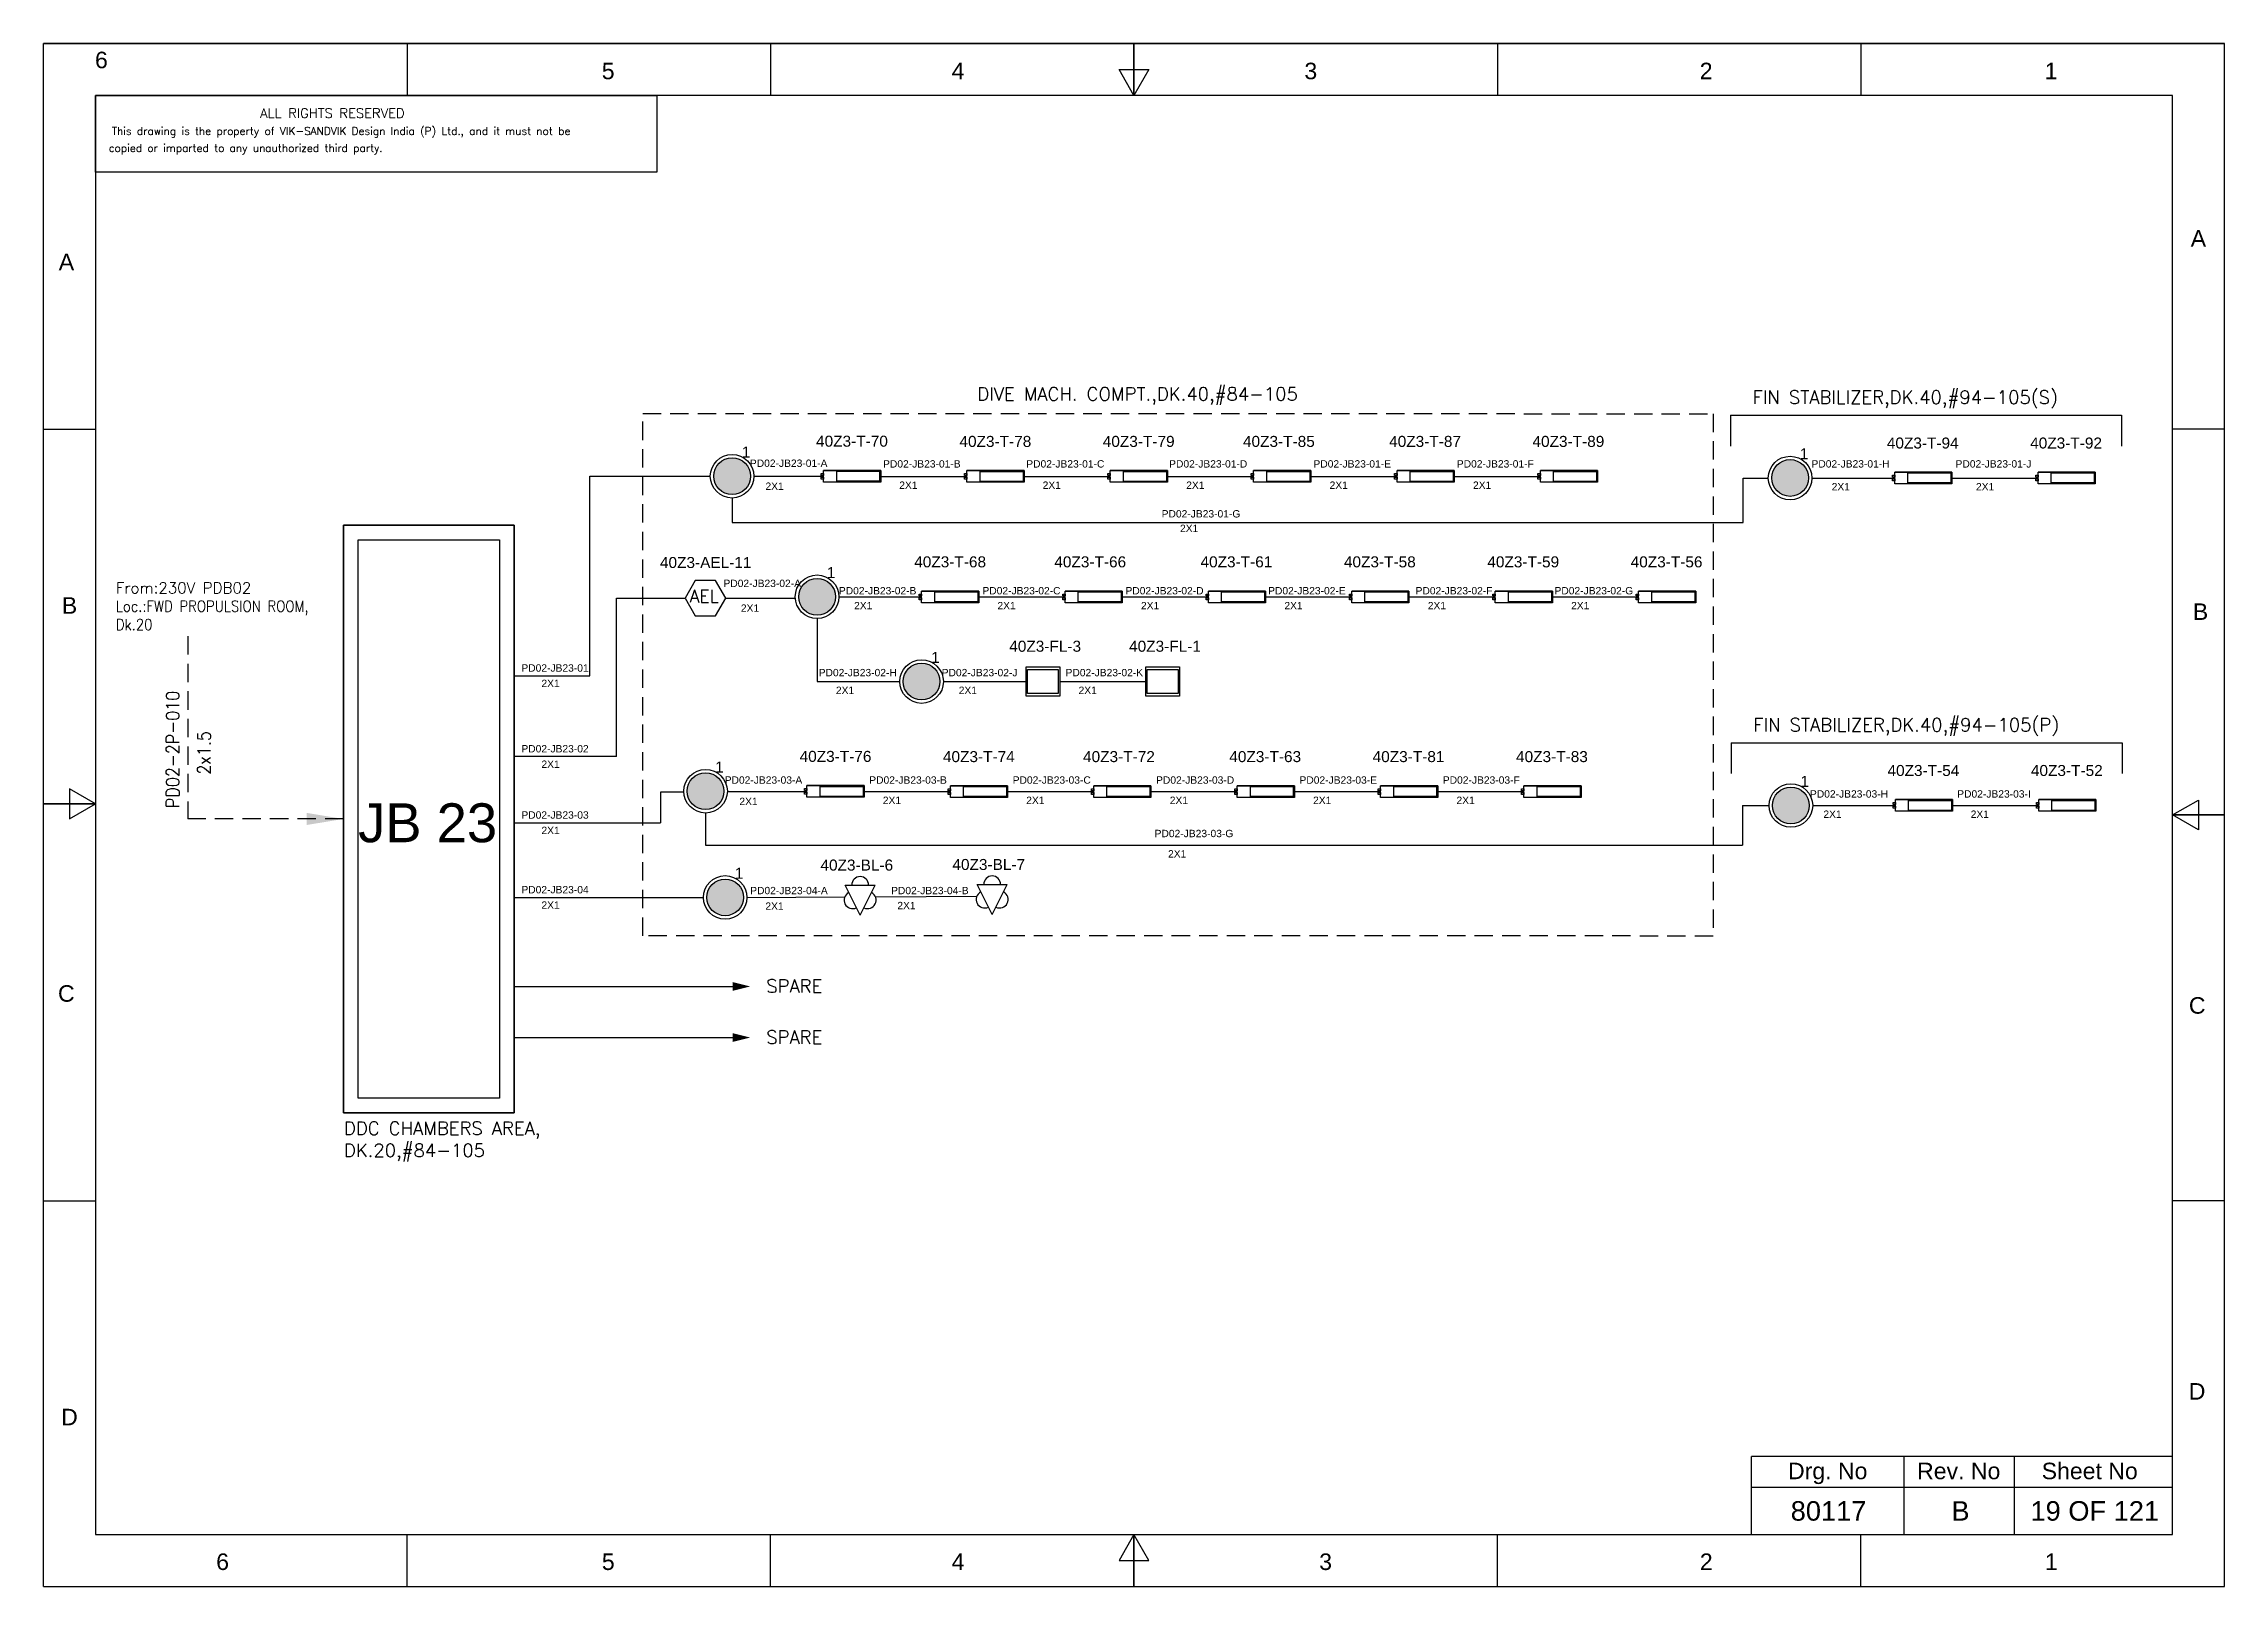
# Model space of a CAD drawing. Header units: inches. Extents: x -3311 to 1429, y -713 to 2436.
# Drawn here: x -1088.4 to -791.4, y 1612.5 to 1822.6 of the extents above; entities that cross this region are included whole.
import ezdxf
from ezdxf.enums import TextEntityAlignment as Align

# ---------------------------------------------------------------- set-up
doc = ezdxf.new("R2010")
doc.units = ezdxf.units.IN
doc.linetypes.add('HIDDEN', pattern=[0.375, 0.25, -0.125])
doc.linetypes.add('SOLID', pattern=[0])
for name, color, linetype, lineweight in [('ELEC_TXT-025', 1, 'Continuous', 25), ('HEL-025', 1, 'Continuous', 25), ('HEL-035', 2, 'Continuous', 35)]:
    doc.layers.add(name, color=color, linetype=linetype, lineweight=lineweight)
doc.layers.add('LINE', color=3, linetype='SOLID')
doc.styles.add('_NORMAL', font='arial.ttf')
doc.styles.add('ROMANS', font='simplex.shx', dxfattribs={"width": 0.88})
doc.styles.get("Standard").update_dxf_attribs({"font": 'arial.ttf'})
doc.dimstyles.get("Standard").update_dxf_attribs({"dimtxt": 0.18, "dimasz": 0.18, "dimexe": 0.18, "dimexo": 0.0625, "dimgap": 0.09, "dimtad": 0, "dimtih": 1, "dimtoh": 1, "dimdec": 4, "dimzin": 0, "dimdsep": 46, "dimtxsty": 'Standard', "dimcen": 0.09, "dimadec": 0, "dimazin": 0, "dimtfac": 1, "dimtdec": 4, "dimtofl": 0, "dimtmove": 0, "dimatfit": 3, "dimfxl": 1, "dimtolj": 1, "dimtzin": 0, "dimarcsym": 0})

msp = doc.modelspace()

# ---------------------------------------------------------------- texts
at = {"color": 7}
for s, p in [('PD02-JB23-01-A', (-992.22, 1764.92, 0.05)), ('PD02-JB23-01-B', (-974.08, 1764.83, 0.03)), ('PD02-JB23-01-C', (-954.58, 1764.83)), ('PD02-JB23-01-D', (-935.12, 1764.83, -0.03)), ('PD02-JB23-01-E', (-915.47, 1764.83, -0.05)), ('PD02-JB23-01-F', (-895.94, 1764.83, -0.08)), ('PD02-JB23-01-H', (-847.64, 1764.83, -0.08)), ('PD02-JB23-01-J', (-828.02, 1764.83, -0.08)), ('2X1', (-990.1, 1761.79)), ('2X1', (-971.88, 1761.93, -0.03)), ('2X1', (-952.35, 1761.93, -0.05)), ('2X1', (-932.8, 1761.93, -0.08)), ('2X1', (-913.27, 1761.93, -0.11)), ('2X1', (-893.74, 1761.93, -0.14)), ('2X1', (-844.89, 1761.72, -0.21)), ('2X1', (-825.24, 1761.72, -0.24)), ('PD02-JB23-01-G', (-936.14, 1758.03, 0.03)), ('2X1', (-933.64, 1756.05, -0.08)), ('PD02-JB23-02-A', (-995.82, 1748.56, 0.08)), ('PD02-JB23-02-B', (-980.1, 1747.56, 0.05)), ('2X1', (-978.03, 1745.53, -0.03)), ('PD02-JB23-02-C', (-960.55, 1747.56, 0.05)), ('2X1', (-958.51, 1745.53, -0.05)), ('PD02-JB23-02-D', (-941.07, 1747.56, 0)), ('2X1', (-938.96, 1745.53, -0.08)), ('PD02-JB23-02-E', (-921.64, 1747.56, 0)), ('2X1', (-919.43, 1745.53, -0.11)), ('PD02-JB23-02-F', (-901.56, 1747.56, -0.03)), ('2X1', (-899.9, 1745.53, -0.14)), ('PD02-JB23-02-G', (-882.64, 1747.56, -0.06)), ('2X1', (-880.38, 1745.53, -0.16)), ('2X1', (-993.45, 1745.19)), ('PD02-JB23-01', (-1023.34, 1737.04)), ('2X1', (-1020.61, 1734.94)), ('PD02-JB23-02-H', (-982.85, 1736.41, 0.05)), ('2X1', (-980.51, 1734, -0.03)), ('PD02-JB23-02-J', (-966.1, 1736.41, 0.05)), ('2X1', (-963.78, 1734, -0.05)), ('PD02-JB23-02-K', (-949.23, 1736.41, 0.05)), ('2X1', (-947.46, 1734, -0.08)), ('PD02-JB23-02', (-1023.34, 1726.04)), ('2X1', (-1020.61, 1723.94)), ('PD02-JB23-03-A', (-995.65, 1721.78, 0.04)), ('PD02-JB23-03-B', (-975.96, 1721.78, 0.04)), ('PD02-JB23-03-C', (-956.43, 1721.78, 0.01)), ('PD02-JB23-03-D', (-936.9, 1721.78, -0.02)), ('PD02-JB23-03-E', (-917.37, 1721.78, -0.05)), ('PD02-JB23-03-F', (-897.85, 1721.78, -0.07)), ('2X1', (-993.65, 1718.87, -0.02)), ('2X1', (-974.12, 1719.02, -0.05)), ('2X1', (-954.59, 1719.02, -0.07)), ('2X1', (-935.04, 1719.02, -0.1)), ('2X1', (-915.52, 1719.02, -0.13)), ('2X1', (-895.99, 1719.02, -0.15)), ('PD02-JB23-03-H', (-847.85, 1719.89, 0.03)), ('PD02-JB23-03-I', (-827.79, 1719.89, 0)), ('PD02-JB23-03', (-1023.34, 1717.02)), ('2X1', (-846.02, 1717.13, -0.05)), ('2X1', (-825.96, 1717.13, -0.08)), ('2X1', (-1020.61, 1714.92)), ('PD02-JB23-03-G', (-937.1, 1714.5, 0.06)), ('2X1', (-935.27, 1711.73, -0.02)), ('PD02-JB23-04', (-1023.34, 1706.85)), ('PD02-JB23-04-A', (-992.18, 1706.73, 0.05)), ('PD02-JB23-04-B', (-972.99, 1706.73, 0.05)), ('2X1', (-1020.61, 1704.75)), ('2X1', (-990.11, 1704.61)), ('2X1', (-972.14, 1704.69))]:
    msp.add_text(s, height=1, dxfattribs=at).set_placement(p)
at = {"color": 7, "lineweight": 30}
msp.add_text('JB 23', height=5.3, dxfattribs=at).set_placement((-1036.11, 1716.46), align=Align.MIDDLE_CENTER)
at = {"color": 7}
for s, height, p in [('Drg. No', 2.246, (-845.43, 1628.2)), ('Rev. No', 2.246, (-827.59, 1628.2)), ('Sheet No', 2.246, (-809.75, 1628.2)), ('80117', 2.653, (-845.32, 1622.76)), ('B', 2.65, (-827.35, 1622.76)), ('19 OF 121', 2.653, (-809.06, 1622.76))]:
    msp.add_text(s, height=height, dxfattribs=at).set_placement(p, align=Align.MIDDLE_CENTER)
at = {"color": 7, "char_height": 1.8, "attachment_point": 1, "style": '_NORMAL'}
for s, insert in [('{\\Fromans|c0;\\C2;DIVE MACH. COMPT.,DK.40,#84-105}', (-961.25, 1775.75, -0.03)), ('{\\Fromans|c0;\\C2;DDC CHAMBERS AREA,\\PDK.20,#84-105}', (-1047.51, 1675.76, -0.03))]:
    msp.add_mtext(s, dxfattribs=dict(at, insert=insert))
for s, insert, width in [('{\\Fromans|c0;\\C2;FIN STABILIZER,DK.40,#94-105(S)}', (-855.66, 1775.3, -0.22), 55.0742), ('{\\Fromans|c0;\\C2;FIN STABILIZER,DK.40,#94-105(P)}', (-855.56, 1730.71, -0.05), 55.0742), ('{\\Fromans|c0;\\C2;SPARE}', (-989.99, 1695.13), 8.1658), ('{\\Fromans|c0;\\C2;SPARE}', (-989.99, 1688.17), 8.1658)]:
    msp.add_mtext(s, dxfattribs=dict(at, insert=insert, width=width))
at = {"color": 7, "insert": (-1078.57, 1749.2), "char_height": 1.5, "width": 36.8884, "attachment_point": 1}
msp.add_mtext('{\\Fromans|c0;\\C2;From:230V PDB02\\P\\Fsimplex|c0;\\W0.88;Loc.:FWD PROPULSION ROOM,      \\PDk.20}', dxfattribs=at)
at = {"color": 7, "insert": (-1071.73, 1718.47), "char_height": 1.8, "width": 17.1296, "attachment_point": 1, "rotation": 90, "style": '_NORMAL'}
msp.add_mtext('{\\Fromans|c0;\\W0.88;PD02-2P-010}', dxfattribs=at)
at = {"color": 7, "insert": (-1067.46, 1723.03), "char_height": 1.8, "attachment_point": 1, "rotation": 90, "style": '_NORMAL'}
msp.add_mtext('{\\Fsimplex|c0;\\W0.88;2x1.5}', dxfattribs=at)

# ---------------------------------------------------------------- blocks, each defined once
blk = doc.blocks.new('FIXED_KEY_SWITCH')
h = blk.add_hatch(color=1)
h.dxf.hatch_style = 1
edge = h.paths.add_edge_path()
edge.add_arc((848.13, 1737.46), 2.5, 0, 360)
at = {"color": 1}
blk.add_circle((848.13, 1737.46), 2.5, dxfattribs=at)
at = {"color": 7, "insert": (849.44, 1741.5), "char_height": 1.5, "attachment_point": 1, "style": '_NORMAL'}
blk.add_mtext_dynamic_manual_height_columns('1', width=1.5, gutter_width=7.5, heights=[0], dxfattribs=at)
blk = doc.blocks.new('SWT')
blk.add_blockref('FIXED_KEY_SWITCH', (0, 0))
blk.add_attdef('TAG_NO', (844.55, 1741.11), '', height=1.5)
blk = doc.blocks.new('11')
for p, q in [((438, 1973.54, -0.08), (442.11, 1973.54, -0.08)), ((440.05, 1969.42, -0.08), (438, 1973.54, -0.08)), ((440.05, 1969.42, -0.08), (442.11, 1973.54, -0.08))]:
    blk.add_line(p, q)
for centre, start, end in [((439.02, 1971.48, -0.08), 116.5651, 296.5651), ((440.05, 1973.54, -0.08), 0, 180), ((441.08, 1971.48, -0.08), 243.4349, 63.4349)]:
    blk.add_arc(centre, 1.15, start, end)
blk = doc.blocks.new('BILGE LIGHT')
blk.add_blockref('11', (1524.93, -1711.73))
blk.add_attdef('TAG_NO', (1960.14, 263.52), '', height=1.5)
blk = doc.blocks.new('2A')
at = {"color": 7, "lineweight": -3, "ltscale": 2.5}
blk.add_line((790.02, 1997.62, -0.03), (782.23, 1997.62, -0.03), dxfattribs=at)
at = {"color": 7, "lineweight": -3, "ltscale": 2.5, "elevation": -0.03}
for points in [[(781.91, 1997.21), (782.23, 1997.21), (782.23, 1996.94), (781.91, 1996.94)], [(781.91, 1996.7), (782.23, 1996.7), (782.23, 1996.44), (781.91, 1996.44)], [(782.23, 1997.62), (790.02, 1997.62), (790.02, 1996.02), (782.23, 1996.02)], [(784.03, 1997.5), (789.88, 1997.5), (789.88, 1996.14), (784.03, 1996.14)]]:
    blk.add_lwpolyline(points, close=True, dxfattribs=at)
blk = doc.blocks.new('LED TUBE LIGHT 30W')
blk.add_blockref('2A', (179.91, -357.89))
blk.add_attdef('TAG_NO.', (962.52, 1642.97), '', height=1.5)
blk = doc.blocks.new('AEL')
at = {"color": 4}
blk.add_lwpolyline([(989.98, -190.09), (992.75, -190.09), (994.14, -187.69), (992.75, -185.28), (989.98, -185.28), (988.59, -187.69)], close=True, dxfattribs=at)
at = {"color": 4, "style": 'ROMANS'}
blk.add_text('AEL', height=1.725, dxfattribs=at).set_placement((989.2, -188.27))
blk = doc.blocks.new('AEL_L')
blk.add_blockref('AEL', (0, 0))
blk.add_attdef('TAG_NO', (986.55, -183.59), '', height=1.5)
blk = doc.blocks.new('13')
for points in [[(436.88, 1959.44), (441.46, 1959.44), (441.46, 1955.44), (436.88, 1955.44)], [(437.07, 1959.08), (441.26, 1959.08), (441.26, 1955.8), (437.07, 1955.8)]]:
    blk.add_lwpolyline(points, close=True)
blk = doc.blocks.new('LED FLOOD LIGHT 100W')
blk.add_blockref('13', (5123.55, -712.19))
blk.add_attdef('TAG_NO', (5558.98, 1249.67), '', height=1.5)
blk = doc.blocks.new('fr')
at = {"color": 7, "linetype": 'Continuous'}
for p, q in [((33763.99, 4500.4), (33466.99, 4500.4)), ((33466.99, 4500.4), (33763.99, 4500.4)), ((33466.99, 4290.33), (33466.99, 4500.4)), ((33516.49, 4500.4), (33516.49, 4493.33)), ((33565.99, 4500.4), (33565.99, 4493.33)), ((33615.49, 4500.4), (33615.49, 4493.33)), ((33615.49, 4493.33), (33615.49, 4500.4)), ((33615.49, 4500.4), (33615.49, 4493.33)), ((33664.99, 4500.4), (33664.99, 4493.33)), ((33714.49, 4500.4), (33714.49, 4493.33)), ((33763.99, 4290.33), (33763.99, 4500.4)), ((33763.99, 4290.33), (33763.99, 4500.4)), ((33615.49, 4493.33), (33613.45, 4496.87)), ((33613.45, 4496.87), (33617.53, 4496.87)), ((33617.53, 4496.87), (33615.49, 4493.33)), ((33756.92, 4493.33), (33474.06, 4493.33)), ((33474.06, 4493.33), (33474.06, 4297.41)), ((33756.92, 4297.41), (33756.92, 4493.33)), ((33466.99, 4447.89), (33474.06, 4447.89)), ((33763.99, 4447.89), (33756.92, 4447.89)), ((33474.06, 4396.87), (33470.53, 4398.91)), ((33470.53, 4398.91), (33470.53, 4394.83)), ((33466.99, 4396.87), (33474.06, 4396.87)), ((33474.06, 4396.87), (33466.99, 4396.87)), ((33466.99, 4396.87), (33474.06, 4396.87)), ((33470.53, 4394.83), (33474.06, 4396.87)), ((33756.92, 4395.37), (33760.45, 4397.41)), ((33760.45, 4397.41), (33760.45, 4393.33)), ((33763.99, 4395.37), (33756.92, 4395.37)), ((33760.45, 4393.33), (33756.92, 4395.37)), ((33756.92, 4395.37), (33763.99, 4395.37)), ((33763.99, 4395.37), (33756.92, 4395.37)), ((33466.99, 4342.85), (33474.06, 4342.85)), ((33763.99, 4342.85), (33756.92, 4342.85)), ((33474.06, 4297.41), (33756.92, 4297.41)), ((33516.49, 4290.33), (33516.49, 4297.41)), ((33565.99, 4290.33), (33565.99, 4297.41)), ((33615.49, 4297.41), (33613.45, 4293.87)), ((33615.49, 4290.33), (33615.49, 4297.41)), ((33617.53, 4293.87), (33615.49, 4297.41)), ((33615.49, 4297.41), (33615.49, 4290.33)), ((33615.49, 4290.33), (33615.49, 4297.41)), ((33664.99, 4290.33), (33664.99, 4297.41)), ((33714.49, 4290.33), (33714.49, 4297.41)), ((33613.45, 4293.87), (33617.53, 4293.87)), ((33466.99, 4290.33), (33763.99, 4290.33)), ((33466.99, 4290.33), (33763.99, 4290.33))]:
    blk.add_line(p, q, dxfattribs=at)
at = {"color": 7, "style": '_NORMAL'}
for s, p in [('6', (33474.86, 4498.18)), ('5', (33543.88, 4496.68)), ('4', (33591.52, 4496.68)), ('3', (33639.57, 4496.68)), ('2', (33693.41, 4496.68)), ('1', (33740.39, 4496.68)), ('A', (33760.45, 4473.88)), ('A', (33470.1, 4470.68)), ('B', (33470.52, 4423.9)), ('B', (33760.74, 4423.06)), ('C', (33470.08, 4371.07)), ('C', (33760.29, 4369.44)), ('D', (33760.27, 4316.89)), ('D', (33470.51, 4313.39)), ('6', (33491.37, 4293.69)), ('5', (33543.89, 4293.69)), ('4', (33591.53, 4293.69)), ('3', (33641.59, 4293.69)), ('2', (33693.43, 4293.69)), ('1', (33740.41, 4293.69))]:
    blk.add_text(s, height=2.25, dxfattribs=at).set_placement(p, align=Align.MIDDLE_CENTER)
blk = doc.blocks.new('A$C4BAD7D21')
at = {"layer": 'HEL-025'}
blk.add_lwpolyline([(-34000, 0), (-34000, 2086), (-18714, 2086), (-18714, 0)], close=True, dxfattribs=at)
at = {"layer": 'HEL-025', "style": 'ROMANS'}
for s, p in [('This drawing is the property of VIK-SANDVIK Design India (P) Ltd., and it must not be', (-33558, 1016)), (' copied or imparted to any unauthorized third party.', (-33785, 550))]:
    blk.add_text(s, height=210, dxfattribs=at).set_placement(p)
at = {"layer": 'HEL-035', "style": 'ROMANS'}
blk.add_text('     ALL RIGHTS RESERVED', height=262.5, dxfattribs=at).set_placement((-30497, 1476))

# ---------------------------------------------------------------- linework, layer by layer
for p, q in [((-858.67, 1771.95, -0.22), (-805.44, 1771.95, -0.22)), ((-1014, 1736.48), (-1014, 1763.65)), ((-856.93, 1757.36, -0.19), (-856.93, 1763.4, -0.19)), ((-994.64, 1760.68), (-994.64, 1757.36)), ((-994.64, 1757.36), (-856.93, 1757.36, -0.19)), ((-983.07, 1744.25, -0.03), (-983.07, 1735.69, -0.03)), ((-858.58, 1727.36, -0.05), (-805.34, 1727.36, -0.05)), ((-1001.23, 1720.62, -0.02), (-1004.38, 1720.62, -0.02)), ((-1004.38, 1720.62, -0.02), (-1004.38, 1716.46, -0.02)), ((-998.26, 1717.78, -0.02), (-998.26, 1713.41, -0.02)), ((-857.03, 1718.81, -0.03), (-857.03, 1713.41, -0.03)), ((-998.26, 1713.41, -0.02), (-857.03, 1713.41, -0.03))]:
    msp.add_line(p, q)
at = {"color": 7, "linetype": 'Continuous'}
for p, q in [((-798.48, 1630.15), (-855.8, 1630.15)), ((-855.8, 1619.56), (-855.8, 1630.15)), ((-835.03, 1619.56), (-835.03, 1630.15)), ((-820.01, 1619.56), (-820.01, 1630.15)), ((-855.8, 1625.97), (-798.48, 1625.97))]:
    msp.add_line(p, q, dxfattribs=at)
at = {"linetype": 'HIDDEN', "ltscale": 10, "elevation": -0.03}
msp.add_lwpolyline([(-1006.81, 1772.2), (-861.03, 1772.16), (-861.03, 1701.04), (-1006.81, 1701.08)], close=True, dxfattribs=at)
at = {"linetype": 'HIDDEN', "ltscale": 10}
msp.add_lwpolyline([(-1068.75, 1741.86), (-1068.75, 1716.98)], dxfattribs=at)
for points in [[(-994.55, 1694.17, 1.18, 0, 0), (-992.19, 1694.17, 0, 0, 0)], [(-994.55, 1687.22, 1.18, 0, 0), (-992.19, 1687.22, 0, 0, 0)]]:
    msp.add_lwpolyline(points, format="xyseb")
at = {"layer": 'LINE', "color": 0}
for p, q in [((-858.67, 1771.95, -0.22), (-858.67, 1767.76, -0.22)), ((-805.44, 1771.95, -0.22), (-805.44, 1767.76, -0.22)), ((-1014, 1763.65, 0.03), (-997.62, 1763.65, 0)), ((-991.67, 1763.65, 0), (-982.21, 1763.65, -0.03)), ((-974.41, 1763.62, -0.03), (-962.68, 1763.62, -0.05)), ((-954.88, 1763.62, -0.05), (-943.16, 1763.62, -0.08)), ((-935.36, 1763.62, -0.08), (-923.63, 1763.62, -0.11)), ((-915.83, 1763.62, -0.11), (-904.1, 1763.62, -0.14)), ((-896.3, 1763.62, -0.14), (-884.57, 1763.62, -0.16)), ((-856.93, 1763.4, -0.19), (-853.52, 1763.4, -0.21)), ((-847.58, 1763.4, -0.22), (-836.32, 1763.4, -0.24)), ((-828.52, 1763.4, -0.24), (-816.79, 1763.4, -0.27)), ((-1047.58, 1756.98), (-1047.58, 1676.98)), ((-1024.32, 1756.98), (-1047.58, 1756.98)), ((-1024.32, 1676.98), (-1024.32, 1756.98)), ((-1010.41, 1725.48), (-1010.41, 1747.05)), ((-1010.41, 1747.05), (-1001.05, 1747.05)), ((-995.5, 1747.05), (-986.04, 1747.05, -0.03)), ((-980.09, 1747.22, -0.03), (-968.84, 1747.22, -0.05)), ((-961.04, 1747.22, -0.05), (-949.31, 1747.22, -0.08)), ((-941.51, 1747.22, -0.08), (-929.79, 1747.22, -0.11)), ((-921.99, 1747.22, -0.11), (-910.26, 1747.22, -0.14)), ((-902.46, 1747.22, -0.14), (-890.73, 1747.22, -0.16)), ((-882.93, 1747.22, -0.16), (-871.21, 1747.22, -0.19)), ((-1024.32, 1736.48), (-1014, 1736.48)), ((-983.07, 1735.69, -0.03), (-971.81, 1735.69, -0.05)), ((-965.87, 1735.69, -0.06), (-954.61, 1735.69, -0.08)), ((-950.02, 1735.69, -0.08), (-938.3, 1735.69, -0.11)), ((-858.58, 1727.36, -0.05), (-858.58, 1723.17, -0.05)), ((-805.34, 1727.36, -0.05), (-805.34, 1723.17, -0.05)), ((-1010.41, 1725.48), (-1024.32, 1725.48)), ((-995.29, 1720.73, -0.02), (-984.45, 1720.73, -0.05)), ((-976.66, 1720.7, -0.05), (-964.93, 1720.7, -0.07)), ((-957.13, 1720.7, -0.07), (-945.4, 1720.7, -0.1)), ((-937.6, 1720.7, -0.1), (-925.87, 1720.7, -0.13)), ((-918.07, 1720.7, -0.13), (-906.35, 1720.7, -0.15)), ((-898.55, 1720.7, -0.15), (-886.82, 1720.7, -0.18)), ((-857.03, 1718.81, -0.03), (-853.43, 1718.81, -0.05)), ((-847.48, 1718.81, -0.05), (-836.23, 1718.81, -0.08)), ((-828.43, 1718.81, -0.08), (-816.7, 1718.81, -0.11)), ((-1024.32, 1716.46), (-1004.38, 1716.46, 0.02)), ((-1024.32, 1706.29), (-998.57, 1706.29)), ((-992.62, 1706.3), (-979.29, 1706.37)), ((-975.12, 1706.38), (-961.32, 1706.45)), ((-1024.32, 1694.17), (-994.46, 1694.17)), ((-1024.32, 1687.22), (-994.46, 1687.22)), ((-1047.58, 1676.98), (-1024.32, 1676.98))]:
    msp.add_line(p, q, dxfattribs=at)
for points in [[(-1047.58, 1756.98), (-1024.32, 1756.98), (-1024.32, 1676.98), (-1047.58, 1676.98)], [(-1045.58, 1754.98), (-1026.32, 1754.98), (-1026.32, 1678.98), (-1045.58, 1678.98)]]:
    msp.add_lwpolyline(points, close=True, dxfattribs=at)
for centre in [(-994.64, 1763.65), (-850.55, 1763.4, -0.22), (-983.07, 1747.23, -0.03), (-968.84, 1735.69, -0.05), (-998.26, 1720.76, -0.02), (-850.45, 1718.81, -0.05), (-995.59, 1706.29)]:
    msp.add_circle(centre, 2.97, dxfattribs=at)

# ---------------------------------------------------------------- block references
for name, p in [('fr', (-34555.4, -2677.85)), ('SWT', (-1842.77, 26.19)), ('SWT', (-1698.68, 25.95, -0.22)), ('SWT', (-1831.2, 9.77, -0.03)), ('SWT', (-1816.97, -1.77, -0.05)), ('SWT', (-1846.39, -16.7, -0.02)), ('SWT', (-1698.58, -18.65, -0.05)), ('SWT', (-1843.72, -31.16))]:
    msp.add_blockref(name, p)
ref = msp.add_blockref('LED TUBE LIGHT 30W', (-1944.34, 124.72))
ref.add_attrib('TAG_NO.', '40Z3-T-70', (-983.21, 1767.67), dxfattribs={"height": 1.5})
ref = msp.add_blockref('LED TUBE LIGHT 30W', (-1924.81, 124.69, -0.03))
ref.add_attrib('TAG_NO.', '40Z3-T-78', (-963.68, 1767.64, -0.03), dxfattribs={"height": 1.5})
ref = msp.add_blockref('LED TUBE LIGHT 30W', (-1905.29, 124.69, -0.05))
ref.add_attrib('TAG_NO.', '40Z3-T-79', (-944.16, 1767.64, -0.05), dxfattribs={"height": 1.5})
ref = msp.add_blockref('LED TUBE LIGHT 30W', (-1885.76, 124.69, -0.08))
ref.add_attrib('TAG_NO.', '40Z3-T-85', (-925.07, 1767.64, -0.08), dxfattribs={"height": 1.5})
ref = msp.add_blockref('LED TUBE LIGHT 30W', (-1866.23, 124.69, -0.11))
ref.add_attrib('TAG_NO.', '40Z3-T-87', (-905.16, 1767.64, -0.11), dxfattribs={"height": 1.5})
ref = msp.add_blockref('LED TUBE LIGHT 30W', (-1846.71, 124.69, -0.14))
ref.add_attrib('TAG_NO.', '40Z3-T-89', (-885.64, 1767.64, -0.14), dxfattribs={"height": 1.5})
ref = msp.add_blockref('LED TUBE LIGHT 30W', (-1798.45, 124.48, -0.22))
ref.add_attrib('TAG_NO.', '40Z3-T-94', (-837.38, 1767.42, -0.22), dxfattribs={"height": 1.5})
ref = msp.add_blockref('LED TUBE LIGHT 30W', (-1778.93, 124.48, -0.24))
ref.add_attrib('TAG_NO.', '40Z3-T-92', (-817.86, 1767.42, -0.24), dxfattribs={"height": 1.5})
ref = msp.add_blockref('AEL_L', (-1989.64, 1934.74))
ref.add_attrib('TAG_NO', '40Z3-AEL-11', (-1004.47, 1751.15), dxfattribs={"color": 4, "height": 1.5})
ref = msp.add_blockref('LED TUBE LIGHT 30W', (-1930.97, 108.29, -0.03))
ref.add_attrib('TAG_NO.', '40Z3-T-68', (-969.84, 1751.24, -0.03), dxfattribs={"height": 1.5})
ref = msp.add_blockref('LED TUBE LIGHT 30W', (-1911.44, 108.29, -0.05))
ref.add_attrib('TAG_NO.', '40Z3-T-66', (-950.76, 1751.24, -0.05), dxfattribs={"height": 1.5})
ref = msp.add_blockref('LED TUBE LIGHT 30W', (-1891.92, 108.29, -0.08))
ref.add_attrib('TAG_NO.', '40Z3-T-61', (-930.85, 1751.24, -0.08), dxfattribs={"height": 1.5})
ref = msp.add_blockref('LED TUBE LIGHT 30W', (-1872.39, 108.29, -0.11))
ref.add_attrib('TAG_NO.', '40Z3-T-58', (-911.32, 1751.24, -0.11), dxfattribs={"height": 1.5})
ref = msp.add_blockref('LED TUBE LIGHT 30W', (-1852.86, 108.29, -0.14))
ref.add_attrib('TAG_NO.', '40Z3-T-59', (-891.79, 1751.24, -0.14), dxfattribs={"height": 1.5})
ref = msp.add_blockref('LED TUBE LIGHT 30W', (-1833.34, 108.29, -0.16))
ref.add_attrib('TAG_NO.', '40Z3-T-56', (-872.27, 1751.24, -0.16), dxfattribs={"height": 1.5})
ref = msp.add_blockref('LED FLOOD LIGHT 100W', (-6515.03, 490.44, -0.08))
ref.add_attrib('TAG_NO', '40Z3-FL-3', (-956.9, 1739.75, -0.08), dxfattribs={"height": 1.5})
ref = msp.add_blockref('LED FLOOD LIGHT 100W', (-6498.72, 490.44, -0.11))
ref.add_attrib('TAG_NO', '40Z3-FL-1', (-940.58, 1739.75, -0.11), dxfattribs={"height": 1.5})
ref = msp.add_blockref('LED TUBE LIGHT 30W', (-1946.59, 81.8, -0.02))
ref.add_attrib('TAG_NO.', '40Z3-T-76', (-985.45, 1724.75, -0.02), dxfattribs={"height": 1.5})
ref = msp.add_blockref('LED TUBE LIGHT 30W', (-1927.06, 81.78, -0.05))
ref.add_attrib('TAG_NO.', '40Z3-T-74', (-965.93, 1724.72, -0.05), dxfattribs={"height": 1.5})
ref = msp.add_blockref('LED TUBE LIGHT 30W', (-1907.53, 81.78, -0.07))
ref.add_attrib('TAG_NO.', '40Z3-T-72', (-946.85, 1724.72, -0.07), dxfattribs={"height": 1.5})
ref = msp.add_blockref('LED TUBE LIGHT 30W', (-1888, 81.78, -0.1))
ref.add_attrib('TAG_NO.', '40Z3-T-63', (-926.93, 1724.72, -0.1), dxfattribs={"height": 1.5})
ref = msp.add_blockref('LED TUBE LIGHT 30W', (-1868.48, 81.78, -0.13))
ref.add_attrib('TAG_NO.', '40Z3-T-81', (-907.41, 1724.72, -0.13), dxfattribs={"height": 1.5})
ref = msp.add_blockref('LED TUBE LIGHT 30W', (-1848.95, 81.78, -0.15))
ref.add_attrib('TAG_NO.', '40Z3-T-83', (-887.88, 1724.72, -0.15), dxfattribs={"height": 1.5})
ref = msp.add_blockref('LED TUBE LIGHT 30W', (-1798.36, 79.89, -0.05))
ref.add_attrib('TAG_NO.', '40Z3-T-54', (-837.29, 1722.83, -0.05), dxfattribs={"height": 1.5})
ref = msp.add_blockref('LED TUBE LIGHT 30W', (-1778.83, 79.89, -0.08))
ref.add_attrib('TAG_NO.', '40Z3-T-52', (-817.76, 1722.83, -0.08), dxfattribs={"height": 1.5})
ref = msp.add_blockref('BILGE LIGHT', (-2942.19, 1446.17, 0.08))
ref.add_attrib('TAG_NO', '40Z3-BL-6', (-982.61, 1709.95, 0.08), dxfattribs={"height": 1.5})
ref = msp.add_blockref('BILGE LIGHT', (-2924.21, 1446.26, 0.08))
ref.add_attrib('TAG_NO', '40Z3-BL-7', (-964.64, 1710.03, 0.08), dxfattribs={"height": 1.5})
at = {"layer": 'ELEC_TXT-025', "color": 0, "xscale": 0.005, "yscale": 0.005, "zscale": 0.005}
msp.add_blockref('A$C4BAD7D21', (-911.34, 1805.05), dxfattribs=at)

msp.set_redraw_order([(e.dxf.handle, doc.entitydb.next_handle()) for e in msp.query("TEXT MTEXT ATTDEF DIMENSION ARC_DIMENSION")])  # texts and dimensions are drawn at this point

# ---------------------------------------------------------------- leaders
at = {"linetype": 'HIDDEN', "ltscale": 10}
msp.add_leader([(-1047.58, 1716.98), (-1068.75, 1716.98)], dimstyle='Standard', override={"dimasz": 5, "dimarcsym": 1}, dxfattribs=at)

doc.saveas('drawing.dxf')
